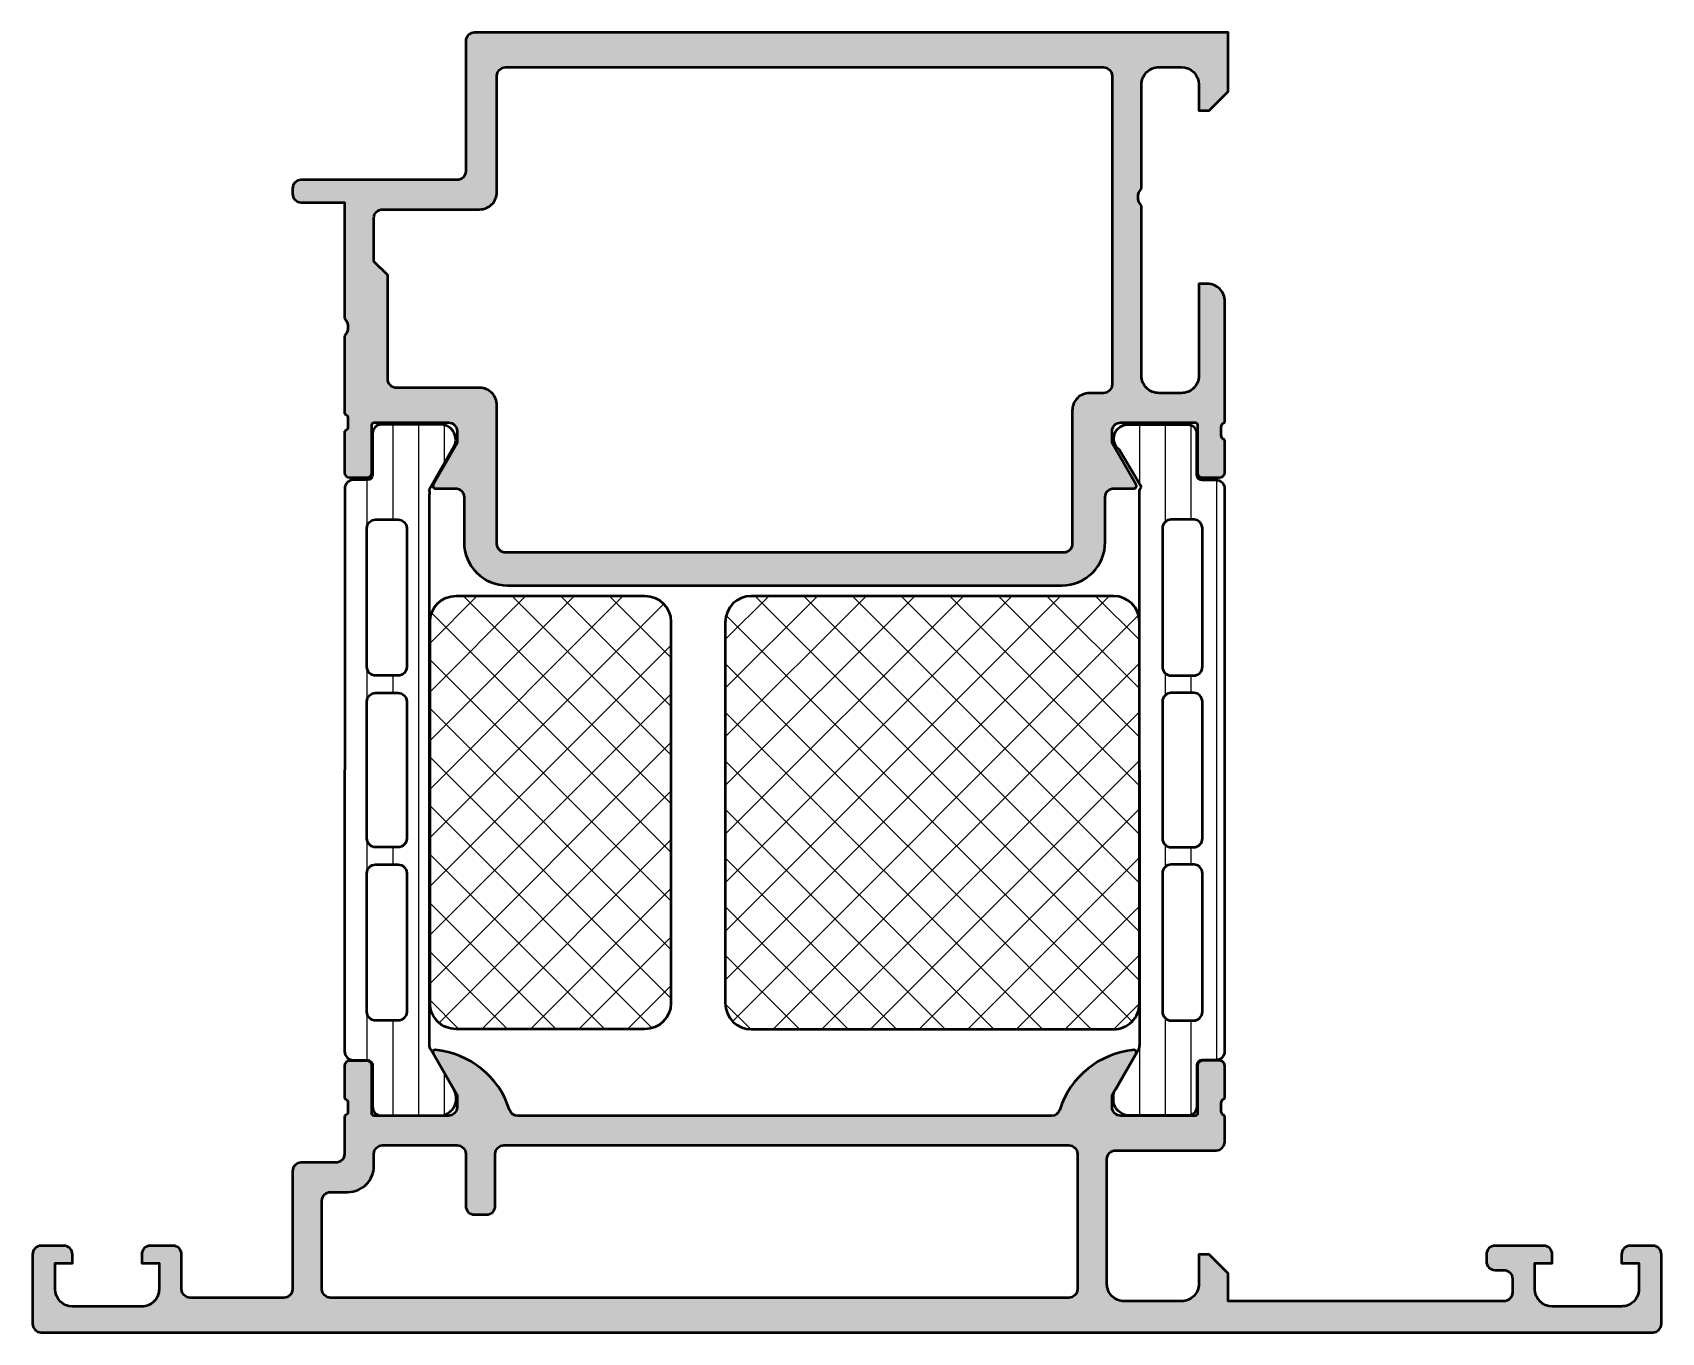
# Model space of a CAD drawing. Extents: x 0 to 94, y 0 to 75.
import ezdxf

# ---------------------------------------------------------------- set-up
doc = ezdxf.new("R2010")
doc.units = 0
for name, color, linetype, lineweight in [('0S-Alu contour', 7, 'Continuous', 50), ('0S-Alu hatch', 252, 'Continuous', 25), ('0S-Plastic contour', 254, 'Continuous', 50), ('0S-Plastic hatch', 253, 'Continuous', 25), ('0S-PT contour', 91, 'Continuous', 50), ('0S-PT hatch', 103, 'Continuous', 25)]:
    doc.layers.add(name, color=color, linetype=linetype, lineweight=lineweight)
pattern_1 = [(90, (0, 0), (-1.4859, 0), [])]
pattern_2 = [(135, (0, 0), (-1.403165018917055, -1.403165018917055), []), (225, (0, 0), (1.403165018917055, -1.403165018917055), [])]

# ---------------------------------------------------------------- blocks, each defined once
blk = doc.blocks.new('398010__4CAEC160_50F3_48EF_9B79_9AD061404287_')
at = {"layer": '0S-Alu hatch'}
h = blk.add_hatch(color=256, dxfattribs=at)
edge = h.paths.add_edge_path()
edge.add_line((25.00000381469725, 74.5000000000002), (25.00000381469702, 67.00000000000026))
edge.add_ellipse((24.50000998983143, 66.99999382486538), major_axis=(-0.4999938249037308, 0), ratio=1, start_angle=89.99929237298232, end_angle=180.0007076269437, ccw=False)
edge.add_line((24.50000381469703, 66.49999999999979), (15.50004196260578, 66.50000000000003))
edge.add_arc((15.49998092744469, 66.00003051944137), 0.4999694842841797, 89.99300545883199, 180.0034974838206)
edge.add_line((15.00001144409201, 66.00000000000004), (15.00001144409201, 65.70007324428173))
edge.add_arc((15.49998092371895, 65.69999695033682), 0.4999694854480623, 179.9912568243033, 270.0034975911351)
edge.add_line((15.50001144409678, 65.20002746582031), (18.00000381469714, 65.20002746582031))
edge.add_line((18.00000381469714, 65.20002746582031), (18.00000381469725, 58.50001977791476))
edge.add_ellipse((17.47505626417112, 58.00002746582028), major_axis=(-0.7249567179887084, 0), ratio=1, start_angle=136.3947622148521, end_angle=223.6052377850953, ccw=False)
edge.add_line((18.00000381469679, 57.50003515372532), (18.00000381469691, 52.99998599809123))
edge.add_ellipse((17.921167368702, 52.73246540795897), major_axis=(-0.2788950543875297, 0), ratio=1, start_angle=178.8354106258578, end_angle=253.5801235804592, ccw=False)
edge.add_line((18.20000481330554, 52.7267969999998), (18.20000481330554, 52.27320299999994))
edge.add_ellipse((17.92113671766257, 52.26754234052294), major_axis=(-0.2789255417369467, 0), ratio=1, start_angle=106.4245945553148, end_angle=181.1628700728737, ccw=False)
edge.add_line((18.0000038133055, 51.99999900000014), (18.0000038133055, 49.62034869530597))
edge.add_arc((18.30000381330556, 49.62034869530601), 0.3000000000000682, 180, 270)
edge.add_line((18.30000381330556, 49.32034869530594), (19.27997813234843, 49.32034869530594))
edge.add_arc((19.2799781323483, 49.6203486953059), 0.2999999999999687, 270.0000000000244, 360)
edge.add_line((19.57997813234827, 49.6203486953059), (19.57997813234816, 52.38034669530583))
edge.add_ellipse((19.69997813234813, 52.38034669530557), major_axis=(-0.1199999999999761, 0), ratio=1, start_angle=269.99999999987784, end_angle=360, ccw=False)
edge.add_line((19.69997813234839, 52.50034669530555), (23.99998855585498, 52.50034669530555))
edge.add_ellipse((24.00001907342788, 52.00036958383839), major_axis=(-0.4999771123985252, 0), ratio=1, start_angle=179.9973770483926, end_angle=270.00349721634376, ccw=False)
edge.add_line((24.4999961853025, 52.00034669531533), (24.49999618530283, 51.30034974706325))
edge.add_line((24.49999618530283, 51.30034974706325), (23.11175155639602, 48.89582399022768))
edge.add_arc((23.23872076858433, 48.83914523234827), 0.1390455408795058, 155.9441278440762, 266.6055073212496)
edge.add_line((23.23048782348688, 48.70034364354793), (24.39999618565501, 48.70034364354771))
edge.add_ellipse((24.40011442612728, 48.20046189624719), major_axis=(-0.4998817612846297, 0), ratio=1, start_angle=180.0048099249231, end_angle=270.01355256505894, ccw=False)
edge.add_line((24.89999618565047, 48.2005038608338), (24.8999961849547, 45.60002746582017))
edge.add_arc((27.39999618495459, 45.60002746582009), 2.499999999999886, 180, 270.0000000000026)
edge.add_line((27.3999961849547, 43.1000274658202), (59.40001068050968, 43.10002746582043))
edge.add_arc((59.40001068084436, 45.60002746543209), 2.499999999611659, 269.9999999923297, 360)
edge.add_line((61.90001068045602, 45.60002746543209), (61.90001068115201, 48.200343643494))
edge.add_ellipse((62.40001068120571, 48.20034364349426), major_axis=(-0.5000000000537029, 0), ratio=1, start_angle=269.9999999994577, end_angle=360, ccw=False)
edge.add_line((62.40001068121045, 48.70034364354797), (63.56951904296851, 48.70034364354774))
edge.add_arc((63.56129426719748, 48.83914027023566), 0.1390401039859711, 273.3912532341851, 384.0591116009176)
edge.add_line((63.68825531005835, 48.89582399022746), (62.30001068115187, 51.30034974706308))
edge.add_line((62.30001068115187, 51.30034974706308), (62.30001068115256, 52.00034669530615))
edge.add_ellipse((62.80000036104187, 52.00035701541647), major_axis=(-0.4999896799958244, 0), ratio=1, start_angle=-90.00118262198191, end_angle=0.0011826219716795094, ccw=False)
edge.add_line((62.80001068115256, 52.50034669530578), (67.10002873271513, 52.50034669530589))
edge.add_ellipse((67.10002873271517, 52.38034669530604), major_axis=(-0.1199999999998553, 0), ratio=1, start_angle=180, end_angle=270.00000000002035, ccw=False)
edge.add_line((67.22002873271502, 52.38034669530605), (67.22002873271502, 49.62034869530583))
edge.add_arc((67.52002873271492, 49.62034869530583), 0.2999999999998919, 180, 270.0000000000108)
edge.add_line((67.52002873271498, 49.32034869530594), (68.50000305175784, 49.32034869530594))
edge.add_arc((68.50000305175784, 49.62034869530589), 0.2999999999999581, 270, 360)
edge.add_line((68.8000030517578, 49.62034869530589), (68.8000030517578, 51.50035969531433))
edge.add_ellipse((68.87887014740103, 51.76790303583723), major_axis=(-0.2789255417371351, 0), ratio=1, start_angle=-1.1628700729100956, end_angle=73.57540544463052, ccw=False)
edge.add_line((68.60000205175788, 51.77356369531441), (68.60000205175785, 52.22715769531458))
edge.add_ellipse((68.87883949830089, 52.23282610331298), major_axis=(-0.2788950563274098, 0), ratio=1, start_angle=-73.58012358049558, end_angle=1.1645893741015811, ccw=False)
edge.add_line((68.8000030517578, 52.50034669530606), (68.8000030517578, 59.49997711110995))
edge.add_arc((67.80002594081458, 59.50003814624513), 0.9999771128059176, 359.9965028643547, 450.0013114757804)
edge.add_line((67.80000305176803, 60.50001525878909), (67.30000305175757, 60.50001525878932))
edge.add_line((67.30000305175757, 60.50001525878932), (67.30000305175723, 55.20035432470911))
edge.add_ellipse((66.3000106812098, 55.20033906594059), major_axis=(-0.9999923706638472, 0), ratio=1, start_angle=89.99956286183863, end_angle=180.0008742696332, ccw=False)
edge.add_line((66.3000030517678, 54.20034669530585), (64.9999999999993, 54.20034669530583))
edge.add_ellipse((65.0000012446664, 55.20034031059753), major_axis=(-0.9999936152924819, 0), ratio=1, start_angle=-0.00036581884427278055, end_angle=89.99992868537362, ccw=False)
edge.add_line((64.00000762939429, 55.20034669530005), (64.00000762939452, 65.00001525878886))
edge.add_ellipse((64.52495528817705, 65.50000767399384), major_axis=(-0.7249568674919686, 0), ratio=1, start_angle=-43.605237785120096, end_angle=43.60523778512021, ccw=False)
edge.add_line((64.00000762939452, 66.0000000891988), (64.00000024611812, 71.99998956508273))
edge.add_ellipse((64.99999237049224, 72.0000048238678), major_axis=(-0.9999921244905332, 0), ratio=1, start_angle=-90.00087427815919, end_angle=0.0008742708839122315, ccw=False)
edge.add_line((65.00000762940452, 72.99999694824191), (66.30000305175723, 72.99999694824189))
edge.add_ellipse((66.2999975321593, 71.99999142864338), major_axis=(-1.000005519613735, 0), ratio=1, start_angle=180.0003162479465, end_angle=269.99968375207936, ccw=False)
edge.add_line((67.30000305175781, 71.99999694824179), (67.30000305175757, 70.49999999999977))
edge.add_line((67.30000305175757, 70.49999999999977), (67.90000152587842, 70.49999999999977))
edge.add_line((67.90000152587842, 70.49999999999977), (69.00000000000021, 71.60000610351548))
edge.add_line((69.00000000000021, 71.60000610351548), (68.99999999999999, 75))
edge.add_line((68.99999999999999, 75), (25.50000381469669, 75))
edge.add_arc((25.50000655556443, 74.49999725913284), 0.5000027408746761, 90.000314078586, 179.9996859215192)
edge = h.paths.add_edge_path()
edge.add_line((26.80000686645506, 65.80002746579908), (26.80000686645506, 72.50000305175774))
edge.add_ellipse((27.30001216693481, 72.49999775127789), major_axis=(-0.500005300507837, 0), ratio=1, start_angle=270.00060738382444, end_angle=359.9993926164031, ccw=False)
edge.add_line((27.30000686645484, 73.00000305175763), (61.80000767837156, 73.0000030517576))
edge.add_ellipse((61.80001528315917, 72.50001070552143), major_axis=(-0.4999923462939928, 0), ratio=1, start_angle=179.9991229288424, end_angle=270.0008714578091, ccw=False)
edge.add_line((62.30000762939458, 72.50000305174805), (62.30000762939436, 54.7003466953054))
edge.add_ellipse((61.80000762939478, 54.7003466953054), major_axis=(-0.4999999999995737, 0), ratio=1, start_angle=90.00000000000318, end_angle=180, ccw=False)
edge.add_line((61.80000762939481, 54.20034669530583), (61.00001525878927, 54.20034669530579))
edge.add_arc((61.00001258324677, 53.20034907741524), 0.9999976178941349, 89.99984670234186, 180.000136486339)
edge.add_line((60.00001496535547, 53.20034669530603), (60.00025646722814, 48.70114946803997))
edge.add_line((60.00025646722814, 48.70114946803997), (59.99999237060499, 45.49999694824269))
edge.add_ellipse((59.49998163842146, 45.50003819936844), major_axis=(-0.5000107338851534, 0), ratio=1, start_angle=90.0021040367011, end_angle=179.99527307066, ccw=False)
edge.add_line((59.49999999999964, 45.00002746582043), (27.30000686506308, 45.00002746582035))
edge.add_ellipse((27.30003738263598, 45.50005798200163), major_axis=(-0.500030517112549, 0), ratio=1, start_angle=0.0034966833097200833, end_angle=89.99650315716917, ccw=False)
edge.add_line((26.80000686645461, 45.50002746582035), (26.80000686645518, 53.50034669531051))
edge.add_arc((25.80001271374104, 53.50035254259147), 0.9999941527312328, 359.9996649735207, 450.0003350267149)
edge.add_line((25.80000686645597, 54.50034669530561), (21.00005721358126, 54.5003466953059))
edge.add_ellipse((21.00000380781464, 55.00033906527024), major_axis=(-0.4999923728165613, 0), ratio=1, start_angle=-0.0008743575901917211, end_angle=90.00611994342557, ccw=False)
edge.add_line((20.5000114350563, 55.00034669536353), (20.5000114350555, 61.00001532264619))
edge.add_line((20.5000114350555, 61.00001532264619), (19.70000707549285, 61.80001968220825))
edge.add_line((19.70000707549285, 61.80001968220825), (19.70000686645526, 64.30001983636758))
edge.add_ellipse((20.20004501400969, 64.29998931878964), major_axis=(-0.5000381484856741, 0), ratio=1, start_angle=270.00437105373203, end_angle=359.99650320995886, ccw=False)
edge.add_line((20.2000068664597, 64.8000274658202), (25.80001449583027, 64.80002746582))
edge.add_arc((25.80002212521473, 65.80001220714765), 0.9999847413567547, 269.9995628618002, 360.0008742696332)
at = {"layer": '0S-Alu contour', "color": 7}
for points in [[(25.00000381469725, 74.5000000000002), (25.00000381469702, 67.00000000000026)], [(67.30000305175781, 71.99999694824179), (67.30000305175757, 70.49999999999977), (67.90000152587842, 70.49999999999977), (69.00000000000021, 71.60000610351548), (68.99999999999999, 75), (25.50000381469669, 75)], [(26.80000686645506, 65.80002746579908), (26.80000686645506, 72.50000305175774)], [(27.30000686645484, 73.00000305175763), (61.80000767837156, 73.0000030517576)], [(62.30000762939458, 72.50000305174805), (62.30000762939436, 54.7003466953054)], [(65.00000762940452, 72.99999694824191), (66.30000305175723, 72.99999694824189)], [(64.00000762939452, 66.0000000891988), (64.00000024611812, 71.99998956508273)], [(15.00001144409201, 66.00000000000004), (15.00001144409201, 65.70007324428173)], [(24.50000381469703, 66.49999999999979), (15.50004196260578, 66.50000000000003)], [(15.50001144409678, 65.20002746582031), (18.00000381469714, 65.20002746582031), (18.00000381469725, 58.50001977791476)], [(64.00000762939429, 55.20034669530005), (64.00000762939452, 65.00001525878886)], [(20.5000114350563, 55.00034669536353), (20.5000114350555, 61.00001532264619), (19.70000707549285, 61.80001968220825), (19.70000686645526, 64.30001983636758)], [(20.2000068664597, 64.8000274658202), (25.80001449583027, 64.80002746582)], [(67.80000305176803, 60.50001525878909), (67.30000305175757, 60.50001525878932), (67.30000305175723, 55.20035432470911)], [(68.8000030517578, 52.50034669530606), (68.8000030517578, 59.49997711110995)], [(18.00000381469679, 57.50003515372532), (18.00000381469691, 52.99998599809123)], [(25.80000686645597, 54.50034669530561), (21.00005721358126, 54.5003466953059)], [(61.80000762939481, 54.20034669530583), (61.00001525878927, 54.20034669530579)], [(66.3000030517678, 54.20034669530585), (64.9999999999993, 54.20034669530583)], [(18.20000481330554, 52.7267969999998), (18.20000481330554, 52.27320299999994)], [(26.80000686645461, 45.50002746582035), (26.80000686645518, 53.50034669531051)], [(60.00001496535547, 53.20034669530603), (60.00025646722814, 48.70114946803997), (59.99999237060499, 45.49999694824269)], [(18.0000038133055, 51.99999900000014), (18.0000038133055, 49.62034869530597)], [(19.57997813234827, 49.6203486953059), (19.57997813234816, 52.38034669530583)], [(19.69997813234839, 52.50034669530555), (23.99998855585498, 52.50034669530555)], [(24.4999961853025, 52.00034669531533), (24.49999618530283, 51.30034974706325), (23.11175155639602, 48.89582399022768)], [(63.68825531005835, 48.89582399022746), (62.30001068115187, 51.30034974706308), (62.30001068115256, 52.00034669530615)], [(62.80001068115256, 52.50034669530578), (67.10002873271513, 52.50034669530589)], [(67.22002873271502, 52.38034669530605), (67.22002873271502, 49.62034869530583)], [(68.60000205175788, 51.77356369531441), (68.60000205175785, 52.22715769531458)], [(68.8000030517578, 49.62034869530589), (68.8000030517578, 51.50035969531433)], [(18.30000381330556, 49.32034869530594), (19.27997813234843, 49.32034869530594)], [(67.52002873271498, 49.32034869530594), (68.50000305175784, 49.32034869530594)], [(23.23048782348688, 48.70034364354793), (24.39999618565501, 48.70034364354771)], [(24.89999618565047, 48.2005038608338), (24.8999961849547, 45.60002746582017)], [(61.90001068045602, 45.60002746543209), (61.90001068115201, 48.200343643494)], [(62.40001068121045, 48.70034364354797), (63.56951904296851, 48.70034364354774)], [(59.49999999999964, 45.00002746582043), (27.30000686506308, 45.00002746582035)], [(27.3999961849547, 43.1000274658202), (59.40001068050968, 43.10002746582043)]]:
    blk.add_lwpolyline(points, dxfattribs=at)
for centre, radius, start, end in [((25.50000655556443, 74.49999725913284), 0.5000027408746761, 90.000314078586, 179.9996859215192), ((15.49998092744469, 66.00003051944137), 0.4999694842841797, 89.99300545883199, 180.0034974838206), ((15.49998092371895, 65.69999695033682), 0.4999694854480623, 179.9912568243033, 270.0034975911351), ((25.80002212521473, 65.80001220714765), 0.9999847413567547, 269.9995628618002, 0.0008742696332149), ((67.80002594081458, 59.50003814624513), 0.9999771128059176, 359.9965028643547, 90.00131147578038), ((25.80001271374104, 53.50035254259147), 0.9999941527312328, 359.9996649735207, 90.00033502671494), ((61.00001258324677, 53.20034907741524), 0.9999976178941349, 89.99984670234186, 180.000136486339), ((18.30000381330556, 49.62034869530601), 0.3000000000000682, 180, 270), ((19.2799781323483, 49.6203486953059), 0.2999999999999687, 270.0000000000244, 0), ((23.23872076858433, 48.83914523234827), 0.1390455408795058, 155.9441278440762, 266.6055073212496), ((63.56129426719748, 48.83914027023566), 0.1390401039859711, 273.3912532341851, 24.05911160091762), ((67.52002873271492, 49.62034869530583), 0.2999999999998919, 180, 270.0000000000108), ((68.50000305175784, 49.62034869530589), 0.2999999999999581, 270, 0), ((27.39999618495459, 45.60002746582009), 2.499999999999886, 180, 270.0000000000026), ((59.40001068084436, 45.60002746543209), 2.499999999611659, 269.9999999923297, 0)]:
    blk.add_arc(centre, radius, start, end, dxfattribs=at)
at = {"layer": '0S-Alu contour', "color": 7, "extrusion": (0, 0, -1)}
for centre, radius, start, end in [((-27.30001216693481, 72.49999775127789), 0.500005300507837, 0.0006073835968691, 89.99939261617557), ((-61.80001528315917, 72.50001070552143), 0.4999923462939928, 89.99912854219086, 180.0008770711577), ((-64.99999237049224, 72.0000048238678), 0.9999921244905332, 359.9991257291161, 90.00087427815929), ((-66.2999975321593, 71.99999142864338), 1.000005519613735, 90.00031624792067, 179.9996837520535), ((-24.50000998983143, 66.99999382486538), 0.4999938249037308, 179.9992923730563, 270.0007076270177), ((-64.52495528817705, 65.50000767399384), 0.7249568674919686, 316.3947622148798, 43.60523778512015), ((-20.20004501400969, 64.29998931878964), 0.5000381484856741, 0.0034967900411462, 89.99562894626794), ((-17.47505626417112, 58.00002746582028), 0.7249567179887084, 136.3947622149047, 223.6052377851479), ((-21.00000380781464, 55.00033906527024), 0.4999923728165614, 269.9938800565744, 0.0008743575902761), ((-61.80000762939478, 54.7003466953054), 0.4999999999995737, 180, 269.9999999999968), ((-65.0000012446664, 55.20034031059753), 0.9999936152924819, 270.0000713146264, 0.0003658188442156), ((-66.3000106812098, 55.20033906594059), 0.9999923706638474, 179.9991257303668, 270.0004371381614), ((-17.921167368702, 52.73246540795897), 0.2788950543875297, 106.4198764195408, 181.1645893741422), ((-17.92113671766257, 52.26754234052294), 0.2789255417369467, 178.8371299271263, 253.5754054446852), ((-19.69997813234813, 52.38034669530557), 0.1199999999999761, 0, 90.00000000012214), ((-24.00001907342788, 52.00036958383839), 0.4999771123985253, 89.99650278365625, 180.0026229516075), ((-62.80000036104187, 52.00035701541647), 0.4999896799958245, 359.9988173780283, 90.00118262198185), ((-67.10002873271517, 52.38034669530604), 0.1199999999998553, 89.99999999997966, 180), ((-68.87883949830089, 52.23282610331298), 0.2788950563274098, 358.8354106258984, 73.58012358049558), ((-68.87887014740103, 51.76790303583723), 0.2789255417371351, 286.4245945553695, 1.162870072910046), ((-24.40011442612728, 48.20046189624719), 0.4998817612846297, 89.98644743494108, 179.9951900750769), ((-62.40001068120571, 48.20034364349426), 0.5000000000537029, 0, 90.00000000054226), ((-27.30003738263598, 45.50005798200163), 0.500030517112549, 270.0034968428308, 359.9965033166903), ((-59.49998163842146, 45.50003819936844), 0.5000107338851534, 180.0047269293401, 269.9978959632989)]:
    blk.add_arc(centre, radius, start, end, dxfattribs=at)
blk = doc.blocks.new('284167__9FF14E0D_E4F5_4921_BB62_812A449FFD7F___4BD39322_D1FB_4770_93E0_556869F0420E_')
at = {"layer": '0S-Plastic hatch'}
h = blk.add_hatch(dxfattribs=at)
h.set_pattern_fill('ANSI31', color=256, scale=0.4680000000000001, angle=45, style=0)
h.set_pattern_definition(pattern_1)
edge = h.paths.add_edge_path()
edge.add_line((18.012284671207, 48.68629611517188), (18.00771532879295, 16.20999699999999))
edge.add_arc((18.50771264988376, 16.2099943210908), 0.4999973210979756, 179.999693017615, 270.0003069820262)
edge.add_line((18.50771532879295, 15.709997), (19.31804666212627, 15.709997))
edge.add_ellipse((19.31804666212628, 15.40999699999998), major_axis=(-0.3000000000000167, 0), ratio=1, start_angle=180, end_angle=270.0000000000007, ccw=False)
edge.add_line((19.6180466621263, 15.40999699999998), (19.61771471172926, 13.00999861706365))
edge.add_arc((20.11771068916785, 13.00999597743857), 0.499995977445553, 179.9996975182267, 270.0003024811851)
edge.add_line((20.11771332879292, 12.50999999999998), (23.59425482689244, 12.50999999999999))
edge.add_arc((23.45194417790108, 13.49981807472284), 0.9999960709244803, 278.1816080518998, 392.727016099841)
edge.add_line((24.29319682689243, 14.040453), (22.97472711240579, 16.32410984675018))
edge.add_ellipse((23.40773982913654, 16.57410982104974), major_axis=(-0.5000000000003226, 0), ratio=1, start_angle=-5.991033771124421e-05, end_angle=29.99999659932371, ccw=False)
edge.add_line((22.90773982913648, 16.57411034386606), (22.91230917155048, 48.32218381689068))
edge.add_arc((22.50068974349144, 48.44220098215322), 0.428759458803312, 343.7447344737446, 388.0712771799606)
edge.add_line((22.87901117313851, 48.6439621513189), (24.20261619269883, 50.92258472413218))
edge.add_arc((23.5374419017172, 51.50458357370539), 0.883843593792155, 318.8154728077716, 446.0176458804686)
edge.add_line((23.59882416930651, 52.38629311517187), (20.12228267120699, 52.38629311517187))
edge.add_arc((20.12228003158191, 51.88629713773328), 0.4999959774455636, 89.9996975188133, 180.0003024817733)
edge.add_line((19.62228405414331, 51.88629449810308), (19.62261600454033, 49.48629611517187))
edge.add_ellipse((19.32261600454035, 49.48629611517186), major_axis=(-0.2999999999999864, 0), ratio=1, start_angle=90.00000000000341, end_angle=180, ccw=False)
edge.add_line((19.32261600454036, 49.18629611517188), (18.512284671207, 49.18629611517188))
edge.add_arc((18.5122819922978, 48.68629879408107), 0.4999973210979793, 89.99969301797381, 180.0003069823849)
edge = h.paths.add_edge_path()
edge.add_line((19.29332229197772, 38.39687486731587), (19.29332229197772, 46.39688707400302))
edge.add_ellipse((19.79330703318862, 46.39688707400822), major_axis=(-0.4999847412109092, 0), ratio=1, start_angle=270, end_angle=360, ccw=False)
edge.add_line((19.79330703318862, 46.89687181521914), (21.09331771434103, 46.89687181521914))
edge.add_ellipse((21.09331771434103, 46.39685655643011), major_axis=(-0.5000152587890411, 0), ratio=1, start_angle=180, end_angle=270, ccw=False)
edge.add_line((21.59333297313006, 46.3968565564249), (21.59333297313006, 38.3968748673234))
edge.add_ellipse((21.09333661248674, 38.39687122796433), major_axis=(-0.4999963606565678, 0), ratio=1, start_angle=89.9995829574089, end_angle=180.0004170428646, ccw=False)
edge.add_line((21.09333297313006, 37.89687486732101), (19.79333886686217, 37.89687486732101))
edge.add_ellipse((19.79332229406536, 38.396874869134), major_axis=(-0.5000000020876408, 0), ratio=1, start_angle=0, end_angle=90.00189910261622, ccw=False)
edge = h.paths.add_edge_path()
edge.add_line((19.29332229197772, 28.49687486731581), (19.29332229197772, 36.39687486731581))
edge.add_ellipse((19.79332229197772, 36.39687486732101), major_axis=(-0.5000000000000001, 0), ratio=1, start_angle=270, end_angle=360, ccw=False)
edge.add_line((19.79332229197772, 36.89687486732101), (21.09333297313005, 36.89687486732101))
edge.add_ellipse((21.09333297313006, 36.39687486732102), major_axis=(-0.499999999999993, 0), ratio=1, start_angle=180, end_angle=270.00000000000165, ccw=False)
edge.add_line((21.59333297313006, 36.39687486731582), (21.59333297313006, 28.49687486732102))
edge.add_ellipse((21.09333297313005, 28.49687486732102), major_axis=(-0.5000000000000107, 0), ratio=1, start_angle=90.00000000119371, end_angle=180, ccw=False)
edge.add_line((21.09333297314046, 27.996874867321), (19.79332229198812, 27.996874867321))
edge.add_ellipse((19.79332229197772, 28.496874867321), major_axis=(-0.4999999999999964, 0), ratio=1, start_angle=0, end_angle=90.000000001192, ccw=False)
edge = h.paths.add_edge_path()
edge.add_line((19.29332229196731, 18.49687791942814), (19.29332229196731, 26.4968748673158))
edge.add_ellipse((19.79332229412463, 26.49687486543835), major_axis=(-0.5000000021573145, 0), ratio=1, start_angle=269.9981009105044, end_angle=360, ccw=False)
edge.add_line((19.79333886680695, 26.99687486732101), (21.09333297311969, 26.99687486732102))
edge.add_ellipse((21.09333661247639, 26.49687850667776), major_axis=(-0.4999963606565041, 0), ratio=1, start_angle=179.9995829571355, end_angle=270.0004170425943, ccw=False)
edge.add_line((21.59333297311966, 26.49687486732099), (21.59333297311965, 18.49687791943572))
edge.add_ellipse((21.09333661247628, 18.49687428007665), major_axis=(-0.4999963606566177, 0), ratio=1, start_angle=89.9995829574155, end_angle=180.0004170428646, ccw=False)
edge.add_line((21.09333297311966, 17.99687791943328), (19.79333886685177, 17.99687791943328))
edge.add_ellipse((19.79332229405494, 18.49687792124626), major_axis=(-0.5000000020876345, 0), ratio=1, start_angle=0, end_angle=90.00189910261793, ccw=False)
at = {"layer": '0S-Alu contour', "color": 7}
for points in [[(19.29332229197772, 38.39687486731587), (19.29332229197772, 46.39688707400302)], [(19.79330703318862, 46.89687181521914), (21.09331771434103, 46.89687181521914)], [(21.59333297313006, 46.3968565564249), (21.59333297313006, 38.3968748673234)], [(21.09333297313006, 37.89687486732101), (19.79333886686217, 37.89687486732101)], [(19.79332229197772, 36.89687486732101), (21.09333297313005, 36.89687486732101)], [(19.29332229197772, 28.49687486731581), (19.29332229197772, 36.39687486731581)], [(21.59333297313006, 36.39687486731582), (21.59333297313006, 28.49687486732102)], [(21.09333297314046, 27.996874867321), (19.79332229198812, 27.996874867321)], [(19.29332229196731, 18.49687791942814), (19.29332229196731, 26.4968748673158)], [(19.79333886680695, 26.99687486732101), (21.09333297311969, 26.99687486732102)], [(21.59333297311966, 26.49687486732099), (21.59333297311965, 18.49687791943572)], [(21.09333297311966, 17.99687791943328), (19.79333886685177, 17.99687791943328)]]:
    blk.add_lwpolyline(points, dxfattribs=at)
at = {"layer": '0S-Alu contour', "color": 7, "extrusion": (0, 0, -1)}
for centre, radius, start, end in [((-19.79330703318862, 46.39688707400822), 0.4999847412109092, 0, 90), ((-21.09331771434103, 46.39685655643011), 0.5000152587890411, 90, 180), ((-19.79332229406536, 38.396874869134), 0.5000000020876408, 269.9981008973838, 0), ((-21.09333661248674, 38.39687122796433), 0.4999963606565678, 179.9995829571354, 270.0004170425911), ((-19.79332229197772, 36.39687486732101), 0.5000000000000001, 0, 90), ((-21.09333297313006, 36.39687486732102), 0.499999999999993, 89.99999999999837, 180), ((-19.79332229197772, 28.496874867321), 0.4999999999999964, 269.999999998808, 0), ((-21.09333297313005, 28.49687486732102), 0.5000000000000107, 180, 269.9999999988063), ((-19.79332229412463, 26.49687486543835), 0.5000000021573145, 0, 90.00189908949562), ((-21.09333661247639, 26.49687850667776), 0.4999963606565041, 89.9995829574057, 180.0004170428646), ((-19.79332229405494, 18.49687792124626), 0.5000000020876345, 269.9981008973821, 0), ((-21.09333661247628, 18.49687428007665), 0.4999963606566177, 179.9995829571354, 270.0004170425845)]:
    blk.add_arc(centre, radius, start, end, dxfattribs=at)
at = {"layer": '0S-Plastic contour', "color": 7}
for points in [[(19.62228405414331, 51.88629449810308), (19.62261600454033, 49.48629611517187)], [(23.59882416930651, 52.38629311517187), (20.12228267120699, 52.38629311517187)], [(22.87901117313851, 48.6439621513189), (24.20261619269883, 50.92258472413218)], [(19.32261600454036, 49.18629611517188), (18.512284671207, 49.18629611517188)], [(18.012284671207, 48.68629611517188), (18.00771532879295, 16.20999699999999)], [(22.90773982913648, 16.57411034386606), (22.91230917155048, 48.32218381689068)], [(24.29319682689243, 14.040453), (22.97472711240579, 16.32410984675018)], [(18.50771532879295, 15.709997), (19.31804666212627, 15.709997)], [(19.6180466621263, 15.40999699999998), (19.61771471172926, 13.00999861706365)], [(20.11771332879292, 12.50999999999998), (23.59425482689244, 12.50999999999999)]]:
    blk.add_lwpolyline(points, dxfattribs=at)
for centre, radius, start, end in [((20.12228003158191, 51.88629713773328), 0.4999959774455636, 89.9996975188133, 180.0003024817733), ((23.5374419017172, 51.50458357370539), 0.883843593792155, 318.8154728077716, 86.01764588046858), ((18.5122819922978, 48.68629879408107), 0.4999973210979793, 89.99969301797381, 180.0003069823849), ((22.50068974349144, 48.44220098215322), 0.428759458803312, 343.7447344737446, 28.07127717996062), ((18.50771264988376, 16.2099943210908), 0.4999973210979756, 179.999693017615, 270.0003069820262), ((23.45194417790108, 13.49981807472284), 0.9999960709244803, 278.1816080518998, 32.72701609984104), ((20.11771068916785, 13.00999597743857), 0.499995977445553, 179.9996975182267, 270.0003024811851)]:
    blk.add_arc(centre, radius, start, end, dxfattribs=at)
at = {"layer": '0S-Plastic contour', "color": 7, "extrusion": (0, 0, -1)}
for centre, radius, start, end in [((-19.32261600454035, 49.48629611517186), 0.2999999999999865, 180, 269.9999999999966), ((-23.40773982913654, 16.57410982104974), 0.5000000000003226, 330.0000034006763, 5.99103376539e-05), ((-19.31804666212628, 15.40999699999998), 0.3000000000000167, 89.99999999999935, 180)]:
    blk.add_arc(centre, radius, start, end, dxfattribs=at)
blk = doc.blocks.new('284167__D3018337_FC99_44C6_A93F_0727F8AD351B___1065C9A8_D4B7_4985_AC07_C397CB4DFC99_')
at = {"layer": '0S-Plastic hatch'}
h = blk.add_hatch(dxfattribs=at)
h.set_pattern_fill('ANSI31', color=256, scale=0.4680000000000001, angle=45, style=0)
h.set_pattern_definition(pattern_1)
edge = h.paths.add_edge_path()
edge.add_line((68.78773373089383, 48.68629611517182), (68.79230307330789, 16.20999699999993))
edge.add_ellipse((68.29230575221709, 16.20999432109073), major_axis=(-0.499997321097979, 0), ratio=1, start_angle=89.99969301797381, end_angle=180.000306982385, ccw=False)
edge.add_line((68.29230307330789, 15.70999699999993), (67.48197173997457, 15.70999699999993))
edge.add_arc((67.48197173997458, 15.40999699999991), 0.3000000000000185, 90.00000000000273, 180)
edge.add_line((67.18197173997456, 15.40999699999991), (67.18230369037158, 13.00999861706358))
edge.add_ellipse((66.68230771293302, 13.00999597743848), major_axis=(-0.4999959774455264, 0), ratio=1, start_angle=89.99969751881167, end_angle=180.0003024817733, ccw=False)
edge.add_line((66.68230507330793, 12.50999999999992), (63.20576357520841, 12.50999999999992))
edge.add_ellipse((63.34807422419977, 13.49981807472278), major_axis=(-0.9999960709244797, 0), ratio=1, start_angle=-32.727016099840625, end_angle=81.81839194809942, ccw=False)
edge.add_line((62.50682157520842, 14.04045299999993), (63.82529128969506, 16.32410984675012))
edge.add_arc((63.3922785729643, 16.57410982104967), 0.5000000000003336, 330.0000034006773, 360.0000599103377)
edge.add_line((63.89227857296436, 16.574110343866), (63.88770923055037, 48.32218381689061))
edge.add_ellipse((64.33718237837228, 48.44718454852905), major_axis=(-0.4665311281394595, 0), ratio=1, start_angle=-43.43162994580331, end_angle=15.541515188041217, ccw=False)
edge.add_line((63.99838968639432, 48.76791933832492), (62.69870787914135, 50.94022283767319))
edge.add_ellipse((63.2119456327157, 51.57221904035183), major_axis=(-0.8141450680893814, 0), ratio=1, start_angle=-89.24334400658017, end_angle=50.92029631918871, ccw=False)
edge.add_line((63.20119423279433, 52.38629311517181), (66.67773573089386, 52.38629311517181))
edge.add_ellipse((66.67773837051895, 51.88629713773321), major_axis=(-0.499995977445562, 0), ratio=1, start_angle=179.9996975182268, end_angle=270.0003024811883, ccw=False)
edge.add_line((67.17773434795754, 51.88629449810302), (67.17740239756051, 49.48629611517181))
edge.add_arc((67.47740239756051, 49.4862961151718), 0.29999999999999, 180, 269.9999999999973)
edge.add_line((67.4774023975605, 49.18629611517181), (68.28773373089385, 49.18629611517181))
edge.add_ellipse((68.28773640980305, 48.68629879408102), major_axis=(-0.4999973210979719, 0), ratio=1, start_angle=179.9996930176151, end_angle=270.0003069820262, ccw=False)
edge = h.paths.add_edge_path()
edge.add_line((67.50669611012312, 38.3968748673158), (67.50669611012312, 46.39688707400296))
edge.add_arc((67.00671136891222, 46.39688707400816), 0.4999847412109091, 0, 90)
edge.add_line((67.00671136891222, 46.89687181521907), (65.70670068775982, 46.89687181521908))
edge.add_arc((65.70670068775983, 46.39685655643004), 0.5000152587890412, 90.0000000000016, 180)
edge.add_line((65.20668542897079, 46.39685655642483), (65.20668542897079, 38.39687486732334))
edge.add_arc((65.70668178961411, 38.39687122796427), 0.4999963606565677, 179.9995829571354, 270.0004170425911)
edge.add_line((65.70668542897079, 37.89687486732095), (67.00667953523867, 37.89687486732095))
edge.add_arc((67.0066961080355, 38.39687486913393), 0.5000000020876421, 269.9981008973821, 360)
edge = h.paths.add_edge_path()
edge.add_line((65.20668542897079, 36.39687486731576), (65.20668542897079, 28.49687486731575))
edge.add_arc((65.7066854289708, 28.49687486732095), 0.5000000000000107, 180, 269.9999999988063)
edge.add_line((65.70668542896038, 27.99687486732094), (67.00669611011273, 27.99687486732094))
edge.add_arc((67.00669611012313, 28.49687486732094), 0.4999999999999965, 269.999999998808, 360)
edge.add_line((67.50669611012312, 28.49687486732094), (67.50669611012312, 36.39687486731574))
edge.add_arc((67.00669611012313, 36.39687486732095), 0.5, 0, 90)
edge.add_line((67.00669611012313, 36.89687486732095), (65.70668542897079, 36.89687486732095))
edge.add_arc((65.70668542897079, 36.39687486732095), 0.4999999999999929, 90, 180)
edge = h.paths.add_edge_path()
edge.add_line((65.20668542898119, 26.49687486732093), (65.20668542898119, 18.49687791943322))
edge.add_arc((65.70668178962455, 18.49687428007659), 0.4999963606566175, 179.9995829571354, 270.0004170425845)
edge.add_line((65.70668542898117, 17.99687791943322), (67.00667953524908, 17.99687791943322))
edge.add_arc((67.0066961080459, 18.49687792124619), 0.5000000020876358, 269.9981008973821, 360)
edge.add_line((67.50669611013353, 18.49687792124619), (67.50669611013353, 26.49687486731574))
edge.add_arc((67.00669610797623, 26.49687486543828), 0.5000000021573144, 0, 90.00189908949723)
edge.add_line((67.00667953529388, 26.99687486732094), (65.70668542898116, 26.99687486732095))
edge.add_arc((65.70668178962445, 26.4968785066777), 0.4999963606565038, 89.9995829574057, 180.0004170428646)
at = {"layer": '0S-Alu contour', "color": 7}
for points in [[(65.20668542897079, 46.39685655642483), (65.20668542897079, 38.39687486732334)], [(67.00671136891222, 46.89687181521907), (65.70670068775982, 46.89687181521908)], [(67.50669611012312, 38.3968748673158), (67.50669611012312, 46.39688707400296)], [(65.70668542897079, 37.89687486732095), (67.00667953523867, 37.89687486732095)], [(67.00669611012313, 36.89687486732095), (65.70668542897079, 36.89687486732095)], [(65.20668542897079, 36.39687486731576), (65.20668542897079, 28.49687486731575)], [(67.50669611012312, 28.49687486732094), (67.50669611012312, 36.39687486731574)], [(65.70668542896038, 27.99687486732094), (67.00669611011273, 27.99687486732094)], [(65.20668542898119, 26.49687486732093), (65.20668542898119, 18.49687791943322)], [(67.00667953529388, 26.99687486732094), (65.70668542898116, 26.99687486732095)], [(67.50669611013353, 18.49687792124619), (67.50669611013353, 26.49687486731574)], [(65.70668542898117, 17.99687791943322), (67.00667953524908, 17.99687791943322)]]:
    blk.add_lwpolyline(points, dxfattribs=at)
for centre, radius, start, end in [((65.70670068775983, 46.39685655643004), 0.5000152587890412, 90.0000000000016, 180), ((67.00671136891222, 46.39688707400816), 0.4999847412109091, 0, 90), ((65.70668178961411, 38.39687122796427), 0.4999963606565677, 179.9995829571354, 270.0004170425911), ((67.0066961080355, 38.39687486913393), 0.5000000020876421, 269.9981008973821, 0), ((65.70668542897079, 36.39687486732095), 0.4999999999999929, 90, 180), ((67.00669611012313, 36.39687486732095), 0.5, 0, 90), ((65.7066854289708, 28.49687486732095), 0.5000000000000107, 180, 269.9999999988063), ((67.00669611012313, 28.49687486732094), 0.4999999999999965, 269.999999998808, 0), ((65.70668178962445, 26.4968785066777), 0.4999963606565038, 89.9995829574057, 180.0004170428646), ((67.00669610797623, 26.49687486543828), 0.5000000021573144, 0, 90.00189908949723), ((65.70668178962455, 18.49687428007659), 0.4999963606566175, 179.9995829571354, 270.0004170425845), ((67.0066961080459, 18.49687792124619), 0.5000000020876358, 269.9981008973821, 0)]:
    blk.add_arc(centre, radius, start, end, dxfattribs=at)
at = {"layer": '0S-Plastic contour', "color": 7}
for points in [[(63.20119423279433, 52.38629311517181), (66.67773573089386, 52.38629311517181)], [(67.17773434795754, 51.88629449810302), (67.17740239756051, 49.48629611517181)], [(63.99838968639432, 48.76791933832492), (62.69870787914135, 50.94022283767319)], [(67.4774023975605, 49.18629611517181), (68.28773373089385, 49.18629611517181)], [(63.89227857296436, 16.574110343866), (63.88770923055037, 48.32218381689061)], [(68.78773373089383, 48.68629611517182), (68.79230307330789, 16.20999699999993)], [(62.50682157520842, 14.04045299999993), (63.82529128969506, 16.32410984675012)], [(67.18197173997456, 15.40999699999991), (67.18230369037158, 13.00999861706358)], [(68.29230307330789, 15.70999699999993), (67.48197173997457, 15.70999699999993)], [(66.68230507330793, 12.50999999999992), (63.20576357520841, 12.50999999999992)]]:
    blk.add_lwpolyline(points, dxfattribs=at)
at = {"layer": '0S-Plastic contour', "color": 7, "extrusion": (0, 0, -1)}
for centre, radius, start, end in [((-63.2119456327157, 51.57221904035183), 0.8141450680893814, 309.0797036808113, 89.24334400658024), ((-66.67773837051895, 51.88629713773321), 0.499995977445562, 89.99969751881169, 180.0003024817733), ((-68.28773640980305, 48.68629879408102), 0.4999973210979719, 89.99969301797381, 180.0003069823849), ((-64.33718237837228, 48.44718454852905), 0.4665311281394595, 344.4584848119588, 43.43162994580341), ((-68.29230575221709, 16.20999432109073), 0.499997321097979, 179.999693017615, 270.0003069820262), ((-63.34807422419977, 13.49981807472278), 0.9999960709244797, 278.1816080519006, 32.72701609984058), ((-66.68230771293302, 13.00999597743848), 0.4999959774455264, 179.9996975182267, 270.0003024811883)]:
    blk.add_arc(centre, radius, start, end, dxfattribs=at)
at = {"layer": '0S-Plastic contour', "color": 7}
for centre, radius, start, end in [((67.47740239756051, 49.4862961151718), 0.29999999999999, 180, 269.9999999999973), ((63.3922785729643, 16.57410982104967), 0.5000000000003336, 330.0000034006773, 5.99103376539e-05), ((67.48197173997458, 15.40999699999991), 0.3000000000000185, 90.00000000000273, 180)]:
    blk.add_arc(centre, radius, start, end, dxfattribs=at)
blk = doc.blocks.new('382890__3F1E762E_BE56_4433_A04D_441A82062E9B_')
at = {"layer": '0S-PT hatch'}
h = blk.add_hatch(dxfattribs=at)
h.set_pattern_fill('ANSI37', color=256, scale=0.625, angle=90, style=0)
h.set_pattern_definition(pattern_2)
edge = h.paths.add_edge_path()
edge.add_line((39.97767593905107, 40.98999999999993), (39.97767593905107, 18.98999999999993))
edge.add_arc((41.4776786142854, 18.99000267523428), 1.500002675236727, 180.000102185685, 269.9998978137576)
edge.add_line((41.47767593905107, 17.48999999999994), (62.37770836397783, 17.48999999999994))
edge.add_arc((62.37770784657899, 18.99000051739828), 1.500000517398432, 270.000019763173, 360.000019766289)
edge.add_line((63.87770836397733, 18.99000103487869), (63.87770836397733, 40.98999999999993))
edge.add_arc((62.37770680265191, 40.98999843867452), 1.500001561326233, 5.96359516822e-05, 89.9999403618051)
edge.add_line((62.37770836397783, 42.48999999999994), (41.47767593905107, 42.48999999999994))
edge.add_arc((41.47767965849322, 40.98999628055778), 1.500003719446763, 90.0001420718728, 179.9998579268319)
at = {"layer": '0S-PT contour', "color": 7}
for points in [[(62.37770836397783, 42.48999999999994), (41.47767593905107, 42.48999999999994)], [(39.97767593905107, 40.98999999999993), (39.97767593905107, 18.98999999999993)], [(63.87770836397733, 18.99000103487869), (63.87770836397733, 40.98999999999993)], [(41.47767593905107, 17.48999999999994), (62.37770836397783, 17.48999999999994)]]:
    blk.add_lwpolyline(points, dxfattribs=at)
for centre, radius, start, end in [((41.47767965849322, 40.98999628055778), 1.500003719446763, 90.0001420718728, 179.9998579268319), ((62.37770680265191, 40.98999843867452), 1.500001561326233, 5.96359516822e-05, 89.9999403618051), ((41.4776786142854, 18.99000267523428), 1.500002675236727, 180.000102185685, 269.9998978137576), ((62.37770784657899, 18.99000051739828), 1.500000517398432, 270.000019763173, 1.97662889618e-05)]:
    blk.add_arc(centre, radius, start, end, dxfattribs=at)
blk = doc.blocks.new('382890__9C0E3EC0_4FD3_4863_83E0_28C2DC53B0B3_')
at = {"layer": '0S-PT hatch'}
h = blk.add_hatch(dxfattribs=at)
h.set_pattern_fill('ANSI37', color=256, scale=0.625, angle=90, style=0)
h.set_pattern_definition(pattern_2)
edge = h.paths.add_edge_path()
edge.add_line((36.83562607359132, 40.99999694789118), (36.83562607359132, 18.99999694789118))
edge.add_ellipse((35.33562429310079, 18.99999872838171), major_axis=(-1.500001780491592, 0), ratio=1, start_angle=90.00006800964832, end_angle=179.9999319815088, ccw=False)
edge.add_line((35.33562607359132, 17.49999694789117), (24.43559364866457, 17.49999694789117))
edge.add_ellipse((24.43559416606342, 18.99999746528954), major_axis=(-1.500000517398451, 0), ratio=1, start_angle=-1.976628891497967e-05, end_angle=89.99998023682639, ccw=False)
edge.add_line((22.93559364866506, 18.99999798276994), (22.93559364866506, 40.99999694789118))
edge.add_ellipse((24.43559732925236, 40.99999326730388), major_axis=(-1.500003680591817, 0), ratio=1, start_angle=270.00014058775304, end_angle=359.99985940963523, ccw=False)
edge.add_line((24.43559364866457, 42.49999694789117), (35.33562607359132, 42.49999694789117))
edge.add_ellipse((35.33562112971147, 40.99999200401132), major_axis=(-1.500004943887998, 0), ratio=1, start_angle=180.0001888423018, end_angle=269.9998111583225, ccw=False)
at = {"layer": '0S-PT contour', "color": 7}
for points in [[(24.43559364866457, 42.49999694789117), (35.33562607359132, 42.49999694789117)], [(22.93559364866506, 18.99999798276994), (22.93559364866506, 40.99999694789118)], [(36.83562607359132, 40.99999694789118), (36.83562607359132, 18.99999694789118)], [(35.33562607359132, 17.49999694789117), (24.43559364866457, 17.49999694789117)]]:
    blk.add_lwpolyline(points, dxfattribs=at)
at = {"layer": '0S-PT contour', "color": 7, "extrusion": (0, 0, -1)}
for centre, radius, start, end in [((-24.43559732925236, 40.99999326730388), 1.500003680591817, 0.0001405903647796, 89.99985941224696), ((-35.33562112971147, 40.99999200401132), 1.500004943887998, 90.00018884167753, 179.9998111576982), ((-24.43559416606342, 18.99999746528954), 1.500000517398451, 270.0000197631737, 1.97662889618e-05), ((-35.33562429310079, 18.99999872838171), 1.500001780491592, 180.0000680184912, 269.9999319903517)]:
    blk.add_arc(centre, radius, start, end, dxfattribs=at)
blk = doc.blocks.new('398090__F8D72EF5_3CCC_4CC1_8F6D_CE5387689F44_')
at = {"layer": '0S-Alu hatch'}
h = blk.add_hatch(color=256, dxfattribs=at)
edge = h.paths.add_edge_path()
edge.add_line((15.00009906006744, 9.30000305175833), (15.00009906006691, 2.500000000000392))
edge.add_ellipse((14.50009089810943, 2.500008161957708), major_axis=(-0.500008162024098, 0), ratio=1, start_angle=90.00093527614882, end_angle=179.9990647238012, ccw=False)
edge.add_line((14.50009906006677, 2.000000000000227), (9.100105163588239, 2.000000000000227))
edge.add_ellipse((9.100135681160914, 2.500030517578615), major_axis=(-0.5000305185096533, 0), ratio=1, start_angle=0.003496843405685013, end_angle=89.9965031572043, ccw=False)
edge.add_line((8.600105163582526, 2.500000000000621), (8.600105163582413, 4.500000000000284))
edge.add_arc((8.100097001625272, 4.499991838042799), 0.5000081620237613, 0.0009352761989486, 89.9990647238496)
edge.add_line((8.100105163582626, 4.999999999999944), (6.800102111829616, 4.999999999999944))
edge.add_arc((6.800132629402583, 4.499969482422175), 0.5000305185090212, 90.00349684282924, 179.9965031565943)
edge.add_line((6.300102111824827, 4.500000000000172), (6.300102111824713, 4.00000000000017))
edge.add_line((6.300102111824713, 4.00000000000017), (7.300102111824372, 3.999999999999886))
edge.add_line((7.300102111824372, 3.999999999999886), (7.300102111824813, 2.500007629403056))
edge.add_ellipse((6.30010211182477, 2.500000000029373), major_axis=(-1.000000000029146, 0), ratio=1, start_angle=90.0000000005968, end_angle=180.0004371304394, ccw=False)
edge.add_line((6.300102111835187, 1.500000000000227), (2.300102111824941, 1.50000000000017))
edge.add_ellipse((2.300133571464796, 2.500031459640836), major_axis=(-1.000031460135504, 0), ratio=1, start_angle=0.001802447807790486, end_angle=89.99819755211632, ccw=False)
edge.add_line((1.300102111824131, 2.500000000002305), (1.300102111824699, 4.000000000000056))
edge.add_line((1.300102111824699, 4.000000000000056), (2.300102111824244, 3.999999999999942))
edge.add_line((2.300102111824244, 3.999999999999942), (2.300102111824713, 4.499961849720302))
edge.add_arc((1.800132630567304, 4.500030514260589), 0.4999694859725174, 359.9921311430412, 450.0017487679904)
edge.add_line((1.800117370619005, 5.000000000000226), (0.5000990600719178, 5.000000000000283))
edge.add_arc((0.5001295776447137, 4.49996948242189), 0.5000305185096466, 90.0034968428097, 179.9965031565943)
edge.add_line((9.90600663329e-05, 4.499999999999888), (9.90600667876e-05, 0.5000000000004672))
edge.add_arc((0.5001148745248543, 0.5000158144584192), 0.5000158147081674, 180.0018121461791, 269.9981878539134)
edge.add_line((0.5000990600668018, 3.411e-13), (93.49999999999935, 0))
edge.add_arc((93.49998418554131, 0.5000158144587202), 0.5000158147088093, 270.0018121460849, 359.9981878538209)
edge.add_line((94.00000000000003, 0.4999999999998597), (94.00000000000026, 4.500000000000795))
edge.add_arc((93.49996948242219, 4.499969482422343), 0.5000305185093195, 0.0034968434056635, 89.99650315721311)
edge.add_line((93.4999999999948, 5.000000000000397), (92.1999816894477, 5.000000000000284))
edge.add_arc((92.19996642949928, 4.500030514260529), 0.4999694859726341, 89.99825123199659, 180.0078688569588)
edge.add_line((91.69999694824175, 4.499961849720315), (91.69999694824222, 4.000000000000113))
edge.add_line((91.69999694824222, 4.000000000000113), (92.69999694824222, 4.000000000000225))
edge.add_line((92.69999694824222, 4.000000000000225), (92.69999694824212, 2.500015120867091))
edge.add_ellipse((91.69999694824213, 2.500015120867145), major_axis=(-0.9999999999999857, 0), ratio=1, start_angle=89.99999999999591, end_angle=180, ccw=False)
edge.add_line((91.69999694824205, 1.500015120867158), (87.69999694824196, 1.500015120867385))
edge.add_ellipse((87.69999694824202, 2.500015120867384), major_axis=(-0.9999999999999992, 0), ratio=1, start_angle=0, end_angle=89.9999999999967, ccw=False)
edge.add_line((86.69999694824202, 2.500015120867385), (86.69999694824222, 4.000000000000284))
edge.add_line((86.69999694824222, 4.000000000000284), (87.69999694824197, 4.000000000000284))
edge.add_line((87.69999694824197, 4.000000000000284), (87.69999694824178, 4.500000000000228))
edge.add_arc((87.19996643066368, 4.499969482422081), 0.5000305185093549, 0.0034968434056635, 89.99650315718382)
edge.add_line((87.19999694823655, 5.00000000000017), (84.39999389648395, 5.000000000000227))
edge.add_arc((84.3999938964839, 4.500000000000282), 0.499999999999945, 89.99999999999349, 180)
edge.add_line((83.89999389648393, 4.500000000000282), (83.89999389648393, 4.10046849174863))
edge.add_arc((84.39999389648395, 4.10046849174863), 0.4999999999999987, 180, 269.9999999999935)
edge.add_line((84.3999938964839, 3.600468491748631), (84.89999389648403, 3.600468491748574))
edge.add_ellipse((84.89999389648398, 3.100468491748583), major_axis=(-0.4999999999999912, 0), ratio=1, start_angle=180, end_angle=269.9999999999935, ccw=False)
edge.add_line((85.39999389648396, 3.100468491748572), (85.39999389648405, 2.300973451000286))
edge.add_ellipse((84.89999389648408, 2.300973451000276), major_axis=(-0.4999999999999858, 0), ratio=1, start_angle=90.003496842826, end_angle=180, ccw=False)
edge.add_line((84.90002441219443, 1.800973451931497), (69.00001484381917, 1.800003051757926))
edge.add_line((69.00001484381917, 1.800003051757926), (69.00002297973768, 3.399993896483922))
edge.add_line((69.00002297973768, 3.399993896483922), (67.9000168762225, 4.500000000000285))
edge.add_line((67.9000168762225, 4.500000000000285), (67.30001077270641, 4.499999999999885))
edge.add_line((67.30001077270641, 4.499999999999885), (67.30001077270666, 2.799995422401426))
edge.add_ellipse((66.30002603143745, 2.79998779302719), major_axis=(-0.999984741298306, 0), ratio=1, start_angle=89.9995628651867, end_angle=180.0004371379432, ccw=False)
edge.add_line((66.3000184021121, 1.800003051757983), (63.00002297974836, 1.800003051757813))
edge.add_ellipse((63.00001535034325, 2.799995422363158), major_axis=(-0.9999923706344496, 0), ratio=1, start_angle=-0.00043713544192769405, end_angle=90.0004371360481, ccw=False)
edge.add_line((62.0000229797379, 2.800003051757696), (62.00002297973767, 9.99999999999988))
edge.add_ellipse((62.5000229797381, 9.999999999999693), major_axis=(-0.5000000000004193, 0), ratio=1, start_angle=269.9999999994227, end_angle=360, ccw=False)
edge.add_line((62.50002297974313, 10.50000000000011), (68.3000184021064, 10.50000000000017))
edge.add_arc((68.30001840210114, 10.99999999999999), 0.4999999999998224, 270.0000000006042, 360)
edge.add_line((68.80001840210096, 10.99999999999999), (68.80001840210085, 12.49999999999993))
edge.add_ellipse((68.87885484864391, 12.76752059199307), major_axis=(-0.2788950563274558, 0), ratio=1, start_angle=-1.164589374096181, end_angle=73.58012358050462, ccw=False)
edge.add_line((68.60001740210085, 12.77318899999144), (68.60001740210085, 13.22678299999144))
edge.add_ellipse((68.878885497744, 13.23244365946851), major_axis=(-0.2789255417371296, 0), ratio=1, start_angle=-73.57540544464831, end_angle=1.162870072890314, ccw=False)
edge.add_line((68.80001840210085, 13.49998699999144), (68.80001840210085, 15.37999799999995))
edge.add_arc((68.50001840210085, 15.37999799999995), 0.3000000000000007, 0, 90.00000000000273)
edge.add_line((68.50001840210084, 15.67999799999995), (67.52004408305805, 15.67999799999995))
edge.add_arc((67.52004408305805, 15.37999799999994), 0.3000000000000007, 90, 180)
edge.add_line((67.22004408305806, 15.37999799999994), (67.22004408305804, 12.61999999999994))
edge.add_ellipse((67.10004408305826, 12.61999999999992), major_axis=(-0.1199999999997629, 0), ratio=1, start_angle=90.00000000000682, end_angle=180, ccw=False)
edge.add_line((67.1000440830583, 12.50000000000017), (62.80002603149617, 12.50000000000017))
edge.add_ellipse((62.80001571138543, 12.9999896798899), major_axis=(-0.4999896799962401, 0), ratio=1, start_angle=-0.0011826219716795094, end_angle=90.00118262198828, ccw=False)
edge.add_line((62.3000260314957, 13.0000000000005), (62.30002603149549, 13.69999694824254))
edge.add_line((62.30002603149549, 13.69999694824254), (63.68827066040196, 16.10452270507824))
edge.add_arc((63.56130594734006, 16.16120419576164), 0.1390425465423691, 335.9423438029175, 455.6316827674529)
edge.add_arc((64.03832732693101, 11.32370918617876), 5.000000000000086, 95.63168276745265, 162.2549520937187)
edge.add_ellipse((58.79999170417749, 13.00001451026464), major_axis=(-0.5000145123596019, 0), ratio=1, start_angle=90.00524486555781, end_angle=162.2549520937205, ccw=False)
edge.add_line((58.80003747559229, 12.5), (54.00016450428468, 12.49987037658787))
edge.add_line((54.00016450428468, 12.49987037658787), (28.00010668719622, 12.50000000000034))
edge.add_ellipse((28.00015245861139, 13.00001451026503), major_axis=(-0.5000145123596474, 0), ratio=1, start_angle=17.745047906289017, end_angle=89.9947551344003, ccw=False)
edge.add_arc((22.76181683585805, 11.32370918617878), 4.999999999999976, 17.74504790628502, 84.36831723254689)
edge.add_arc((23.23883821544904, 16.16120419576163), 0.1390425465422837, 84.36831723254359, 204.0576561970941)
edge.add_line((23.11187350238721, 16.10452270507824), (24.50011813129392, 13.69999694824256))
edge.add_line((24.50011813129392, 13.69999694824256), (24.5001181312937, 13.00000000000006))
edge.add_ellipse((24.00012845140417, 12.99998967988971), major_axis=(-0.4999896799960483, 0), ratio=1, start_angle=89.9988173780406, end_angle=180.0011826219717, ccw=False)
edge.add_line((24.00011813129367, 12.50000000000017), (19.69977576785128, 12.50000007457016))
edge.add_ellipse((19.69977576785127, 12.61967576774994), major_axis=(-0.1196756931797775, 0), ratio=1, start_angle=0, end_angle=90.00000000000512, ccw=False)
edge.add_line((19.58010007467149, 12.61967576774994), (19.58010007467149, 15.37967376774995))
edge.add_arc((19.28010007467151, 15.37967376774994), 0.2999999999999847, 0, 90)
edge.add_line((19.28010007467151, 15.67967376774992), (18.30012575562871, 15.67967376774992))
edge.add_arc((18.30012575562871, 15.37967376774993), 0.2999999999999971, 90, 180)
edge.add_line((18.00012575562871, 15.37967376774993), (18.00012575562871, 13.49966276774139))
edge.add_ellipse((17.92125865998556, 13.23211942721847), major_axis=(-0.2789255417371188, 0), ratio=1, start_angle=178.8371299271126, end_angle=253.575405444647, ccw=False)
edge.add_line((18.2001267556287, 13.22645876774141), (18.20012675562871, 12.77286476774143))
edge.add_ellipse((17.92128930908567, 12.76719635974307), major_axis=(-0.2788950563274304, 0), ratio=1, start_angle=106.41987641948629, end_angle=181.1645893740948, ccw=False)
edge.add_line((18.00012575562869, 12.49967576774994), (18.0000914306727, 10.29998016410872))
edge.add_ellipse((17.50010668876284, 10.29998779349317), major_axis=(-0.4999847419680615, 0), ratio=1, start_angle=89.99825149881428, end_angle=179.9991257103569, ccw=False)
edge.add_line((17.50009143067714, 9.800003051757926), (15.50008380151568, 9.80000305175787))
edge.add_arc((15.50008380151071, 9.30001831008179), 0.4999847416760943, 89.99999999943003, 180.0017485284276)
edge = h.paths.add_edge_path()
edge.add_arc((18.20010211151407, 9.59999237045102), 1.499992370935948, 269.9985428861663, 360.0002914283525)
edge.add_line((19.70009448243061, 9.599999999988643), (19.70009448243016, 10.29998931878981))
edge.add_ellipse((20.20007159389721, 10.30001983636788), major_axis=(-0.4999771123984118, 0), ratio=1, start_angle=-90.0026229533284, end_angle=0.00349721693447691, ccw=False)
edge.add_line((20.20009448243528, 10.79999694824238), (24.50007922341345, 10.79999694824244))
edge.add_ellipse((24.50009448219723, 10.29999694824226), major_axis=(-0.500000000233001, 0), ratio=1, start_angle=180, end_angle=270.0017485278212, ccw=False)
edge.add_line((25.00009448243023, 10.29999694824226), (25.00009448243023, 7.300035096669603))
edge.add_arc((25.5000639625231, 7.299966432119122), 0.4999694848079806, 179.9921311418369, 270.0034975377576)
edge.add_line((25.50009448243512, 6.799996948242663), (26.2001326279524, 6.799996948242437))
edge.add_arc((26.20007922218568, 7.300012205867389), 0.5000152604770408, 270.0061196633032, 359.9982516595961)
edge.add_line((26.70009448242993, 7.299996948253482), (26.70009448242993, 10.29999694824198))
edge.add_ellipse((27.20009084307347, 10.30000058759873), major_axis=(-0.4999963606567809, 0), ratio=1, start_angle=-90.00041704256671, end_angle=0.00041704286462618256, ccw=False)
edge.add_line((27.20009448242993, 10.79999694824226), (59.80001992798046, 10.79999694824244))
edge.add_ellipse((59.80001992798034, 10.29999694824244), major_axis=(-0.5, 0), ratio=1, start_angle=180, end_angle=269.999999999987, ccw=False)
edge.add_line((60.30001992798034, 10.29999694824244), (60.30001992798023, 2.500000000000113))
edge.add_ellipse((59.80001992798029, 2.50000000000017), major_axis=(-0.4999999999999432, 0), ratio=1, start_angle=89.99999999999352, end_angle=180, ccw=False)
edge.add_line((59.80001992798023, 2.000000000000227), (17.20010974145774, 2.000000000000227))
edge.add_ellipse((17.20009448266327, 2.500000000000738), major_axis=(-0.5000000002333419, 0), ratio=1, start_angle=0, end_angle=90.00174852904581, ccw=False)
edge.add_line((16.70009448242993, 2.500000000000738), (16.70009448243016, 7.599984740978356))
edge.add_ellipse((17.20007922317529, 7.600015258556499), major_axis=(-0.4999847416764851, 0), ratio=1, start_angle=-90.00174863574063, end_angle=0.003497163575673312, ccw=False)
edge.add_line((17.20009448243516, 8.100000000000133), (18.20006396455713, 8.100000000000136))
at = {"layer": '0S-Alu contour', "color": 7}
for points in [[(23.11187350238721, 16.10452270507824), (24.50011813129392, 13.69999694824256), (24.5001181312937, 13.00000000000006)], [(62.3000260314957, 13.0000000000005), (62.30002603149549, 13.69999694824254), (63.68827066040196, 16.10452270507824)], [(18.00012575562871, 15.37967376774993), (18.00012575562871, 13.49966276774139)], [(19.28010007467151, 15.67967376774992), (18.30012575562871, 15.67967376774992)], [(19.58010007467149, 12.61967576774994), (19.58010007467149, 15.37967376774995)], [(67.22004408305806, 15.37999799999994), (67.22004408305804, 12.61999999999994)], [(68.50001840210084, 15.67999799999995), (67.52004408305805, 15.67999799999995)], [(68.80001840210085, 13.49998699999144), (68.80001840210085, 15.37999799999995)], [(18.2001267556287, 13.22645876774141), (18.20012675562871, 12.77286476774143)], [(68.60001740210085, 12.77318899999144), (68.60001740210085, 13.22678299999144)], [(18.00012575562869, 12.49967576774994), (18.0000914306727, 10.29998016410872)], [(24.00011813129367, 12.50000000000017), (19.69977576785128, 12.50000007457016)], [(58.80003747559229, 12.5), (54.00016450428468, 12.49987037658787), (28.00010668719622, 12.50000000000034)], [(67.1000440830583, 12.50000000000017), (62.80002603149617, 12.50000000000017)], [(68.80001840210096, 10.99999999999999), (68.80001840210085, 12.49999999999993)], [(20.20009448243528, 10.79999694824238), (24.50007922341345, 10.79999694824244)], [(27.20009448242993, 10.79999694824226), (59.80001992798046, 10.79999694824244)], [(62.50002297974313, 10.50000000000011), (68.3000184021064, 10.50000000000017)], [(17.50009143067714, 9.800003051757926), (15.50008380151568, 9.80000305175787)], [(19.70009448243061, 9.599999999988643), (19.70009448243016, 10.29998931878981)], [(25.00009448243023, 10.29999694824226), (25.00009448243023, 7.300035096669603)], [(26.70009448242993, 7.299996948253482), (26.70009448242993, 10.29999694824198)], [(60.30001992798034, 10.29999694824244), (60.30001992798023, 2.500000000000113)], [(62.0000229797379, 2.800003051757696), (62.00002297973767, 9.99999999999988)], [(15.00009906006744, 9.30000305175833), (15.00009906006691, 2.500000000000392)], [(16.70009448242993, 2.500000000000738), (16.70009448243016, 7.599984740978356)], [(17.20009448243516, 8.100000000000133), (18.20006396455713, 8.100000000000136)], [(25.50009448243512, 6.799996948242663), (26.2001326279524, 6.799996948242437)], [(1.800117370619005, 5.000000000000226), (0.5000990600719178, 5.000000000000283)], [(8.100105163582626, 4.999999999999944), (6.800102111829616, 4.999999999999944)], [(87.19999694823655, 5.00000000000017), (84.39999389648395, 5.000000000000227)], [(93.4999999999948, 5.000000000000397), (92.1999816894477, 5.000000000000284)], [(9.90600663329e-05, 4.499999999999888), (9.90600667876e-05, 0.5000000000004672)], [(1.300102111824131, 2.500000000002305), (1.300102111824699, 4.000000000000056), (2.300102111824244, 3.999999999999942), (2.300102111824713, 4.499961849720302)], [(6.300102111824827, 4.500000000000172), (6.300102111824713, 4.00000000000017), (7.300102111824372, 3.999999999999886), (7.300102111824813, 2.500007629403056)], [(8.600105163582526, 2.500000000000621), (8.600105163582413, 4.500000000000284)], [(84.90002441219443, 1.800973451931497), (69.00001484381917, 1.800003051757926), (69.00002297973768, 3.399993896483922), (67.9000168762225, 4.500000000000285), (67.30001077270641, 4.499999999999885), (67.30001077270666, 2.799995422401426)], [(83.89999389648393, 4.500000000000282), (83.89999389648393, 4.10046849174863)], [(86.69999694824202, 2.500015120867385), (86.69999694824222, 4.000000000000284), (87.69999694824197, 4.000000000000284), (87.69999694824178, 4.500000000000228)], [(91.69999694824175, 4.499961849720315), (91.69999694824222, 4.000000000000113), (92.69999694824222, 4.000000000000225), (92.69999694824212, 2.500015120867091)], [(94.00000000000003, 0.4999999999998597), (94.00000000000026, 4.500000000000795)], [(84.3999938964839, 3.600468491748631), (84.89999389648403, 3.600468491748574)], [(85.39999389648396, 3.100468491748572), (85.39999389648405, 2.300973451000286)], [(14.50009906006677, 2.000000000000227), (9.100105163588239, 2.000000000000227)], [(59.80001992798023, 2.000000000000227), (17.20010974145774, 2.000000000000227)], [(6.300102111835187, 1.500000000000227), (2.300102111824941, 1.50000000000017)], [(66.3000184021121, 1.800003051757983), (63.00002297974836, 1.800003051757813)], [(91.69999694824205, 1.500015120867158), (87.69999694824196, 1.500015120867385)], [(0.5000990600668018, 3.411e-13), (93.49999999999935, 0)]]:
    blk.add_lwpolyline(points, dxfattribs=at)
for centre, radius, start, end in [((23.23883821544904, 16.16120419576163), 0.1390425465422837, 84.36831723254359, 204.0576561970941), ((22.76181683585805, 11.32370918617878), 4.999999999999976, 17.74504790628502, 84.36831723254689), ((64.03832732693101, 11.32370918617876), 5.000000000000086, 95.63168276745265, 162.2549520937187), ((63.56130594734006, 16.16120419576164), 0.1390425465423691, 335.9423438029175, 95.63168276745294), ((18.30012575562871, 15.37967376774993), 0.2999999999999971, 90, 180), ((19.28010007467151, 15.37967376774994), 0.2999999999999847, 0, 90), ((67.52004408305805, 15.37999799999994), 0.3000000000000007, 90, 180), ((68.50001840210085, 15.37999799999995), 0.3000000000000007, 0, 90.00000000000273), ((68.30001840210114, 10.99999999999999), 0.4999999999998224, 270.0000000006042, 0), ((15.50008380151071, 9.30001831008179), 0.4999847416760943, 89.99999999943003, 180.0017485284276), ((18.20010211151407, 9.59999237045102), 1.499992370935948, 269.9985428861663, 0.0002914283525324), ((25.5000639625231, 7.299966432119122), 0.4999694848079806, 179.9921311418369, 270.0034975377576), ((26.20007922218568, 7.300012205867389), 0.5000152604770408, 270.0061196633032, 359.9982516595961), ((0.5001295776447137, 4.49996948242189), 0.5000305185096466, 90.0034968428097, 179.9965031565943), ((1.800132630567304, 4.500030514260589), 0.4999694859725174, 359.9921311430412, 90.0017487679904), ((6.800132629402583, 4.499969482422175), 0.5000305185090212, 90.00349684282924, 179.9965031565943), ((8.100097001625272, 4.499991838042799), 0.5000081620237613, 0.0009352761989486, 89.9990647238496), ((84.3999938964839, 4.500000000000282), 0.499999999999945, 89.99999999999349, 180), ((87.19996643066368, 4.499969482422081), 0.5000305185093549, 0.0034968434056635, 89.99650315718382), ((92.19996642949928, 4.500030514260529), 0.4999694859726341, 89.99825123199659, 180.0078688569588), ((93.49996948242219, 4.499969482422343), 0.5000305185093195, 0.0034968434056635, 89.99650315721311), ((84.39999389648395, 4.10046849174863), 0.4999999999999987, 180, 269.9999999999935), ((0.5001148745248543, 0.5000158144584192), 0.5000158147081674, 180.0018121461791, 269.9981878539134), ((93.49998418554131, 0.5000158144587202), 0.5000158147088093, 270.0018121460849, 359.9981878538209)]:
    blk.add_arc(centre, radius, start, end, dxfattribs=at)
at = {"layer": '0S-Alu contour', "color": 7, "extrusion": (0, 0, -1)}
for centre, radius, start, end in [((-17.92125865998556, 13.23211942721847), 0.2789255417371188, 106.424594555353, 181.1628700728874), ((-68.878885497744, 13.23244365946851), 0.2789255417371296, 358.8371299271097, 73.57540544464841), ((-17.92128930908567, 12.76719635974307), 0.2788950563274304, 178.8354106259052, 253.5801235805137), ((-19.69977576785127, 12.61967576774994), 0.1196756931797775, 269.9999999999949, 0), ((-24.00012845140417, 12.99998967988971), 0.4999896799960483, 179.9988173780283, 270.0011826219594), ((-28.00015245861139, 13.00001451026503), 0.5000145123596474, 270.0052448655997, 342.254952093711), ((-58.79999170417749, 13.00001451026464), 0.5000145123596019, 197.7450479062795, 269.9947551344422), ((-62.80001571138543, 12.9999896798899), 0.4999896799962401, 269.9988173780117, 0.0011826219716948), ((-67.10004408305826, 12.61999999999992), 0.119999999999763, 180, 269.9999999999932), ((-68.87885484864391, 12.76752059199307), 0.2788950563274558, 286.4198764194954, 1.164589374096298), ((-20.20007159389721, 10.30001983636788), 0.4999771123984118, 359.9965027830655, 90.00262295332834), ((-24.50009448219723, 10.29999694824226), 0.500000000233001, 89.99825147217881, 180), ((-27.20009084307347, 10.30000058759873), 0.4999963606567809, 359.9995829571354, 90.00041704256661), ((-59.80001992798034, 10.29999694824244), 0.5, 90.00000000001303, 180), ((-62.5000229797381, 9.999999999999693), 0.5000000000004193, 0, 90.00000000057729), ((-17.50010668876284, 10.29998779349317), 0.4999847419680615, 180.0008742896432, 270.0017485011857), ((-17.20007922317529, 7.600015258556499), 0.4999847416764851, 359.9965028364243, 90.00174863574065), ((-84.89999389648398, 3.100468491748583), 0.4999999999999912, 90.00000000000651, 180), ((-2.300133571464796, 2.500031459640836), 1.000031460135504, 270.0018024478837, 359.9981975521922), ((-6.30010211182477, 2.500000000029373), 1.000000000029146, 179.9995628695606, 269.9999999994032), ((-9.100135681160914, 2.500030517578615), 0.5000305185096533, 270.0034968427958, 359.9965031565943), ((-14.50009089810943, 2.500008161957708), 0.500008162024098, 180.0009352761989, 269.9990647238512), ((-17.20009448266327, 2.500000000000738), 0.5000000002333419, 269.9982514709542, 0), ((-59.80001992798029, 2.50000000000017), 0.4999999999999432, 180, 270.0000000000065), ((-63.00001535034325, 2.799995422363158), 0.9999923706344496, 269.9995628639519, 0.0004371354419225), ((-66.30002603143745, 2.79998779302719), 0.9999847412983061, 179.9995628620568, 270.0004371348133), ((-84.89999389648408, 2.300973451000276), 0.4999999999999858, 180, 269.996503157174), ((-87.69999694824202, 2.500015120867384), 0.9999999999999992, 270.0000000000033, 0), ((-91.69999694824213, 2.500015120867145), 0.9999999999999857, 180, 270.0000000000041)]:
    blk.add_arc(centre, radius, start, end, dxfattribs=at)
blk = doc.blocks.new('382890__E86AFB95_4665_4641_906D_554F93D97F31_')
at = {"layer": '0S-Alu contour', "color": 7}
for name in ['398010__4CAEC160_50F3_48EF_9B79_9AD061404287_', '398090__F8D72EF5_3CCC_4CC1_8F6D_CE5387689F44_']:
    blk.add_blockref(name, (0, 0), dxfattribs=at)
at = {"layer": '0S-Plastic contour', "color": 7}
for name in ['284167__9FF14E0D_E4F5_4921_BB62_812A449FFD7F___4BD39322_D1FB_4770_93E0_556869F0420E_', '284167__D3018337_FC99_44C6_A93F_0727F8AD351B___1065C9A8_D4B7_4985_AC07_C397CB4DFC99_']:
    blk.add_blockref(name, (0, 0), dxfattribs=at)
at = {"layer": '0S-PT contour', "color": 7}
for name in ['382890__9C0E3EC0_4FD3_4863_83E0_28C2DC53B0B3_', '382890__3F1E762E_BE56_4433_A04D_441A82062E9B_']:
    blk.add_blockref(name, (0, 0), dxfattribs=at)

msp = doc.modelspace()

# ---------------------------------------------------------------- block references
at = {"layer": '0S-Alu contour', "color": 7}
msp.add_blockref('382890__E86AFB95_4665_4641_906D_554F93D97F31_', (0, 0), dxfattribs=at)

doc.saveas('drawing.dxf')
